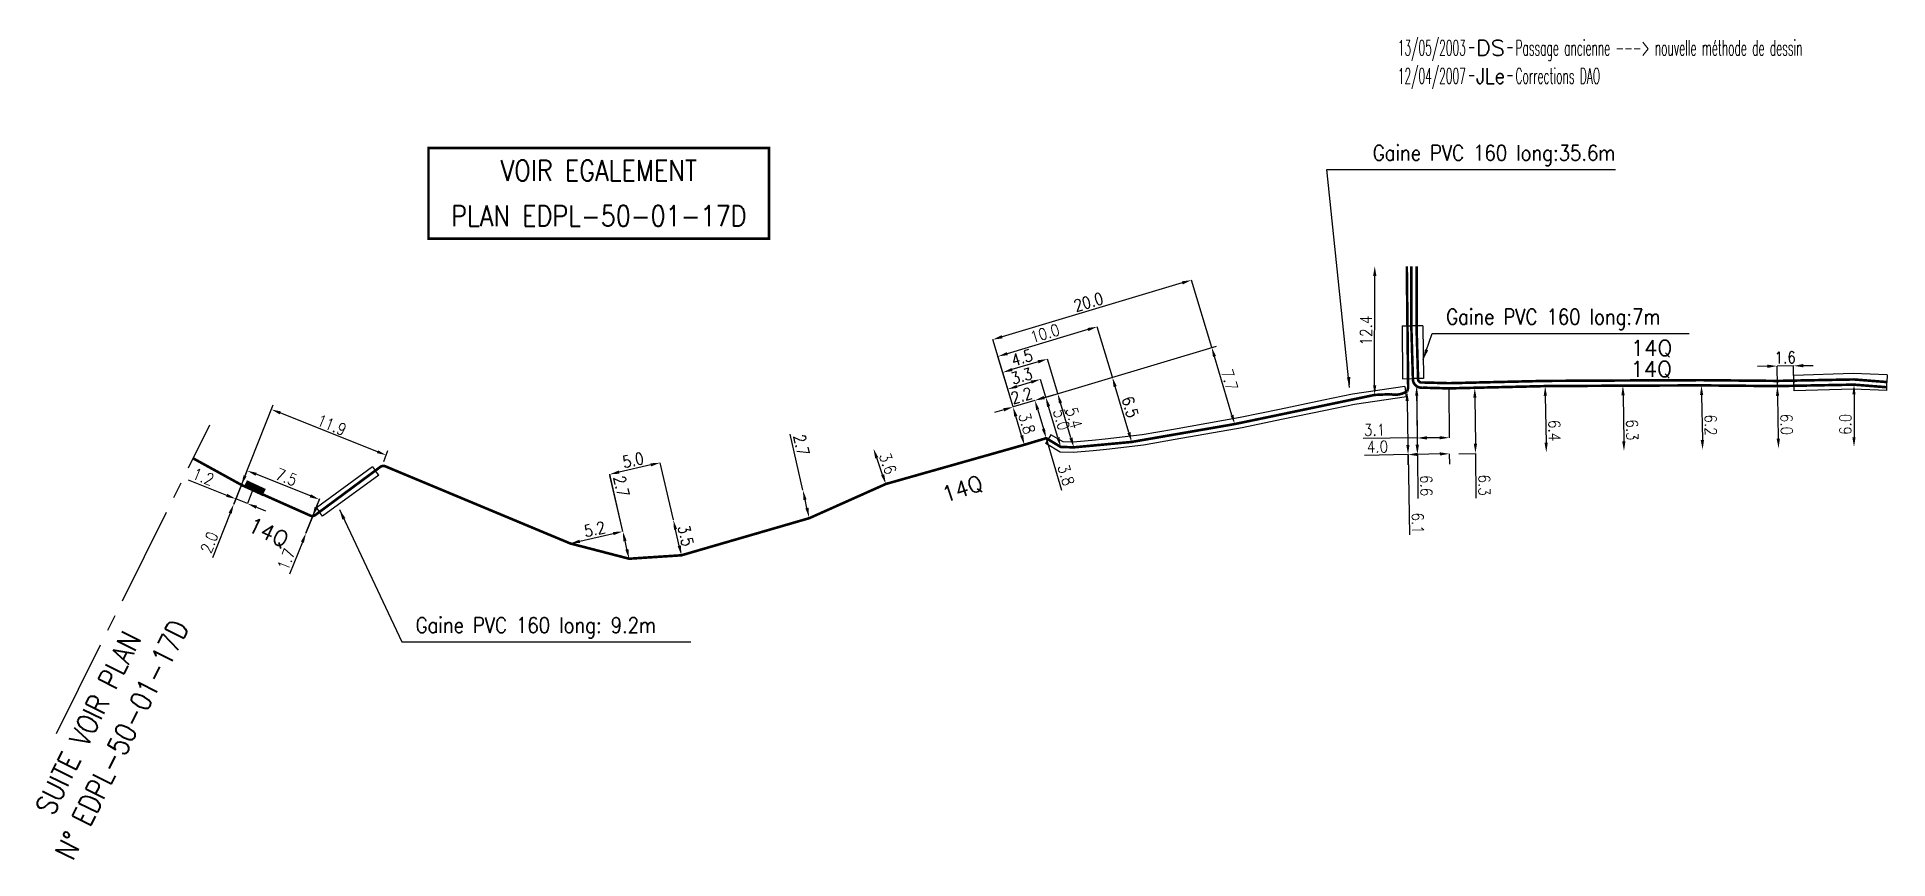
# Model space of a CAD drawing. Header units: millimetres. Extents: x 266987 to 268000, y 124677 to 125000.
# Drawn here: x 267821.7 to 268000.1, y 124909.2 to 124988.4 of the extents above; entities that cross this region are included whole.
import ezdxf
from ezdxf.enums import TextEntityAlignment as Align

# ---------------------------------------------------------------- set-up
doc = ezdxf.new("R2010")
doc.units = ezdxf.units.MM
doc.header["$PDMODE"] = 34
doc.linetypes.add('CENTER2', pattern=[28.575, 19.05, -3.175, 3.175, -3.175])
doc.linetypes.add('S_ST', pattern=[14, 8, -1.5, 0, -1.5, 0, -1.5, 0, -1.5])
doc.layers.get('0').update_dxf_attribs({"linetype": 'CONTINUOUS'})
doc.layers.get('DEFPOINTS').update_dxf_attribs({"linetype": 'CONTINUOUS'})
for name, color, linetype in [('S_100', 5, 'CONTINUOUS'), ('S_300', 7, 'CONTINUOUS'), ('S_400', 7, 'CONTINUOUS'), ('S_900', 7, 'CONTINUOUS')]:
    doc.layers.add(name, color=color, linetype=linetype)
doc.styles.add('M_ROMANS', font='ROMANS.shx', dxfattribs={"width": 0.75})
doc.styles.get("Standard").update_dxf_attribs({"font": 'romans.shx', "width": 0.85})
doc.dimstyles.new('COT_HAUT_1', dxfattribs={"dimscale": 0, "dimtxt": 1, "dimasz": 1.25, "dimexe": 0, "dimexo": 0, "dimgap": 0.35, "dimtad": 1, "dimdec": 1, "dimzin": 0, "dimdsep": 46, "dimtxsty": 'Standard', "dimcen": 0, "dimadec": 0, "dimazin": 0, "dimtfac": 0.8, "dimtdec": 4, "dimtmove": 0, "dimatfit": 3, "dimfxl": 1, "dimtolj": 1, "dimtzin": 0, "dimarcsym": 0})
doc.dimstyles.get("Standard").update_dxf_attribs({"dimtxt": 1.5, "dimasz": 1.2, "dimexe": 0.625, "dimexo": 0.625, "dimgap": 0.25, "dimtad": 1, "dimdec": 1, "dimzin": 0, "dimdsep": 46, "dimtxsty": 'Standard', "dimcen": -0.5, "dimadec": 0, "dimazin": 0, "dimtfac": 1, "dimtdec": 1, "dimtmove": 0, "dimatfit": 3, "dimfxl": 1, "dimtolj": 1, "dimtzin": 0, "dimarcsym": 0})
doc.dimstyles.new('STANDARD$7', dxfattribs={"dimscale": 0, "dimtxt": 1.5, "dimasz": 0.75, "dimexe": 0.25, "dimexo": 0, "dimgap": 0.35, "dimtad": 1, "dimdec": 1, "dimzin": 0, "dimdsep": 46, "dimtxsty": 'Standard', "dimcen": 0, "dimadec": 0, "dimazin": 0, "dimtfac": 0.8, "dimtdec": 4, "dimtmove": 0, "dimatfit": 3, "dimfxl": 1, "dimtolj": 1, "dimtzin": 0, "dimarcsym": 0})

msp = doc.modelspace()

# ---------------------------------------------------------------- texts
at = {"layer": 'S_100', "linetype": 'Continuous'}
for rotation, p in [(359.9865, (267975.32, 124957.68)), (359.9865, (267975.29, 124955.66)), (18.7571, (267909.22, 124943.52)), (334.6726, (267841.84, 124940.85))]:
    msp.add_text('14Q', height=1.5, rotation=rotation, dxfattribs=at).set_placement(p)
at = {"layer": 'S_400', "linetype": 'Continuous', "char_height": 1.5}
for s, insert, attachment_point in [('\\A1;Gaine PVC 160 long:35.6m', (267973.84, 124976.98), 6), ('\\A1;Gaine PVC 160 long:7m', (267957.53, 124961.19), 4), ('\\A1;Gaine PVC 160 long: 9.2m', (267858.17, 124931.48), 4)]:
    msp.add_mtext(s, dxfattribs=dict(at, insert=insert, attachment_point=attachment_point))
at = {"layer": 'S_900', "width": 0.85}
for s, p in [('VOIR EGALEMENT', (267875.82, 124974.53)), ('PLAN EDPL-50-01-17D', (267875.82, 124970.16))]:
    msp.add_text(s, height=2, dxfattribs=at).set_placement(p, align=Align.CENTER)
for s, p in [('SUITE VOIR PLAN', (267827.48, 124921.88)), ('N° EDPL-50-01-17D', (267830.74, 124920.26))]:
    msp.add_text(s, height=2, rotation=63.5622, dxfattribs=at).set_placement(p, align=Align.CENTER)

# ---------------------------------------------------------------- blocks, each defined once
blk = doc.blocks.new('*D55')
at = {"layer": 'DEFPOINTS', "color": 0, "linetype": 'Continuous'}
for p in [(267996.85, 124954.9), (267996.85, 124948.9), (267996.85, 124948.9)]:
    blk.add_point(p, dxfattribs=at)
at = {"layer": 'S_100', "color": 0, "linetype": 'Continuous', "lineweight": -2}
blk.add_line((267996.85, 124953.96), (267996.85, 124949.83), dxfattribs=at)
at = {"layer": 'S_100', "color": 0, "linetype": 'Continuous'}
for points in [[(267996.69, 124953.96), (267997, 124953.96), (267996.85, 124954.9)], [(267996.69, 124949.83), (267997, 124949.83), (267996.85, 124948.9)]]:
    blk.add_solid(points, dxfattribs=at)
at = {"layer": 'S_100', "color": 0, "linetype": 'Continuous', "insert": (267996.02, 124951.07), "char_height": 1.125, "attachment_point": 5, "rotation": 90}
blk.add_mtext('\\A1;6.0', dxfattribs=at)
blk = doc.blocks.new('*D56')
at = {"layer": 'DEFPOINTS', "color": 0, "linetype": 'Continuous'}
for p in [(267989.46, 124954.76), (267989.57, 124948.76), (267989.57, 124948.76)]:
    blk.add_point(p, dxfattribs=at)
at = {"layer": 'S_100', "color": 0, "linetype": 'Continuous', "lineweight": -2}
blk.add_line((267989.48, 124953.83), (267989.55, 124949.7), dxfattribs=at)
at = {"layer": 'S_100', "color": 0, "linetype": 'Continuous'}
for points in [[(267989.63, 124953.83), (267989.32, 124953.82), (267989.46, 124954.76)], [(267989.71, 124949.71), (267989.39, 124949.7), (267989.57, 124948.76)]]:
    blk.add_solid(points, dxfattribs=at)
at = {"layer": 'S_100', "color": 0, "linetype": 'Continuous', "insert": (267990.35, 124951.07), "char_height": 1.125, "attachment_point": 5, "rotation": 271.0265}
blk.add_mtext('\\A1;6.0', dxfattribs=at)
blk = doc.blocks.new('*D57')
at = {"layer": 'DEFPOINTS', "color": 0, "linetype": 'Continuous'}
for p in [(267982.14, 124954.83), (267982.25, 124948.63), (267982.25, 124948.63)]:
    blk.add_point(p, dxfattribs=at)
at = {"layer": 'S_100', "color": 0, "linetype": 'Continuous', "lineweight": -2}
for p, q in [((267982.14, 124954.83), (267982.14, 124954.83)), ((267982.15, 124953.9), (267982.23, 124949.57)), ((267982.25, 124948.63), (267982.25, 124948.63))]:
    blk.add_line(p, q, dxfattribs=at)
at = {"layer": 'S_100', "color": 0, "linetype": 'Continuous'}
for points in [[(267982.31, 124953.9), (267982, 124953.89), (267982.14, 124954.83)], [(267982.39, 124949.57), (267982.07, 124949.57), (267982.25, 124948.63)]]:
    blk.add_solid(points, dxfattribs=at)
at = {"layer": 'S_100', "color": 0, "linetype": 'Continuous', "insert": (267983.03, 124951.01), "char_height": 1.125, "attachment_point": 5, "rotation": 271.0265}
blk.add_mtext('\\A1;6.2', dxfattribs=at)
blk = doc.blocks.new('*D58')
at = {"layer": 'DEFPOINTS', "color": 0, "linetype": 'Continuous'}
for p in [(267974.56, 124954.8), (267974.67, 124948.5), (267974.67, 124948.5)]:
    blk.add_point(p, dxfattribs=at)
at = {"layer": 'S_100', "color": 0, "linetype": 'Continuous', "lineweight": -2}
blk.add_line((267974.58, 124953.86), (267974.66, 124949.44), dxfattribs=at)
at = {"layer": 'S_100', "color": 0, "linetype": 'Continuous'}
for points in [[(267974.74, 124953.86), (267974.42, 124953.86), (267974.56, 124954.8)], [(267974.81, 124949.44), (267974.5, 124949.43), (267974.67, 124948.5)]]:
    blk.add_solid(points, dxfattribs=at)
at = {"layer": 'S_100', "color": 0, "linetype": 'Continuous', "insert": (267975.46, 124950.54), "char_height": 1.125, "attachment_point": 5, "rotation": 271.0265}
blk.add_mtext('\\A1;6.3', dxfattribs=at)
blk = doc.blocks.new('*D59')
at = {"layer": 'DEFPOINTS', "color": 0, "linetype": 'Continuous'}
for p in [(267967.07, 124954.76), (267967.18, 124948.36), (267967.18, 124948.36)]:
    blk.add_point(p, dxfattribs=at)
at = {"layer": 'S_100', "color": 0, "linetype": 'Continuous', "lineweight": -2}
blk.add_line((267967.08, 124953.83), (267967.16, 124949.3), dxfattribs=at)
at = {"layer": 'S_100', "color": 0, "linetype": 'Continuous'}
for points in [[(267967.24, 124953.83), (267966.93, 124953.82), (267967.07, 124954.76)], [(267967.32, 124949.3), (267967.01, 124949.3), (267967.18, 124948.36)]]:
    blk.add_solid(points, dxfattribs=at)
at = {"layer": 'S_100', "color": 0, "linetype": 'Continuous', "insert": (267967.97, 124950.48), "char_height": 1.125, "attachment_point": 5, "rotation": 271.0265}
blk.add_mtext('\\A1;6.4', dxfattribs=at)
blk = doc.blocks.new('*D60')
at = {"layer": 'DEFPOINTS', "color": 0, "linetype": 'Continuous'}
for p in [(267950.64, 124966.31), (267950.64, 124966.31), (267950.63, 124953.91)]:
    blk.add_point(p, dxfattribs=at)
at = {"layer": 'S_100', "color": 0, "linetype": 'Continuous', "lineweight": -2}
blk.add_line((267950.63, 124954.84), (267950.64, 124965.37), dxfattribs=at)
at = {"layer": 'S_100', "color": 0, "linetype": 'Continuous'}
for points in [[(267950.48, 124965.37), (267950.8, 124965.37), (267950.64, 124966.31)], [(267950.48, 124954.84), (267950.79, 124954.84), (267950.63, 124953.91)]]:
    blk.add_solid(points, dxfattribs=at)
at = {"layer": 'S_100', "color": 0, "linetype": 'Continuous', "insert": (267949.81, 124960.11), "char_height": 1.125, "attachment_point": 5, "rotation": 89.9547}
blk.add_mtext('\\A1;12.4', dxfattribs=at)
blk = doc.blocks.new('*D61')
at = {"layer": 'DEFPOINTS', "color": 0, "linetype": 'Continuous'}
for p in [(267958.69, 124954.55), (267958.76, 124948.25), (267960.35, 124948.27)]:
    blk.add_point(p, dxfattribs=at)
at = {"layer": 'S_100', "color": 0, "linetype": 'Continuous', "lineweight": -2}
for p, q in [((267958.69, 124954.55), (267960.28, 124954.57)), ((267960.29, 124953.63), (267960.34, 124949.21)), ((267958.76, 124948.25), (267960.35, 124948.27)), ((267960.35, 124948.27), (267960.4, 124943.97))]:
    blk.add_line(p, q, dxfattribs=at)
at = {"layer": 'S_100', "color": 0, "linetype": 'Continuous'}
for points in [[(267960.45, 124953.64), (267960.14, 124953.63), (267960.28, 124954.57)], [(267960.5, 124949.21), (267960.19, 124949.21), (267960.35, 124948.27)]]:
    blk.add_solid(points, dxfattribs=at)
at = {"layer": 'S_100', "color": 0, "linetype": 'Continuous', "insert": (267961.21, 124945.22), "char_height": 1.125, "attachment_point": 5, "rotation": 270.6241}
blk.add_mtext('\\A1;6.3', dxfattribs=at)
blk = doc.blocks.new('*D62')
at = {"layer": 'DEFPOINTS', "color": 0, "linetype": 'Continuous'}
for p in [(267953.87, 124947.16), (267957.85, 124948.24), (267957.87, 124947.25)]:
    blk.add_point(p, dxfattribs=at)
at = {"layer": 'S_100', "color": 0, "linetype": 'Continuous', "lineweight": -2}
for p, q in [((267953.85, 124948.16), (267949.65, 124948.07)), ((267953.87, 124947.16), (267953.85, 124948.16)), ((267956.91, 124948.22), (267954.79, 124948.18)), ((267957.87, 124947.25), (267957.85, 124948.24))]:
    blk.add_line(p, q, dxfattribs=at)
at = {"layer": 'S_100', "color": 0, "linetype": 'Continuous'}
for points in [[(267954.78, 124948.34), (267954.79, 124948.02), (267953.85, 124948.16)], [(267956.91, 124948.38), (267956.92, 124948.07), (267957.85, 124948.24)]]:
    blk.add_solid(points, dxfattribs=at)
at = {"layer": 'S_100', "color": 0, "linetype": 'Continuous', "insert": (267950.9, 124948.92), "char_height": 1.125, "attachment_point": 5, "rotation": 1.2215}
blk.add_mtext('\\A1;4.0', dxfattribs=at)
blk = doc.blocks.new('*D63')
at = {"layer": 'DEFPOINTS', "color": 0, "linetype": 'Continuous'}
for p in [(267954.68, 124954.51), (267957.78, 124954.54), (267957.83, 124949.79)]:
    blk.add_point(p, dxfattribs=at)
at = {"layer": 'S_100', "color": 0, "linetype": 'Continuous', "lineweight": -2}
for p, q in [((267954.68, 124954.51), (267954.73, 124949.76)), ((267957.78, 124954.54), (267957.83, 124949.79)), ((267954.73, 124949.76), (267949.51, 124949.7)), ((267956.9, 124949.78), (267955.67, 124949.77))]:
    blk.add_line(p, q, dxfattribs=at)
at = {"layer": 'S_100', "color": 0, "linetype": 'Continuous'}
for points in [[(267955.67, 124949.93), (267955.67, 124949.61), (267954.73, 124949.76)], [(267956.89, 124949.94), (267956.9, 124949.63), (267957.83, 124949.79)]]:
    blk.add_solid(points, dxfattribs=at)
at = {"layer": 'S_100', "color": 0, "linetype": 'Continuous', "insert": (267950.62, 124950.54), "char_height": 1.125, "attachment_point": 5, "rotation": 0.6241}
blk.add_mtext('\\A1;3.1', dxfattribs=at)
blk = doc.blocks.new('*D64')
at = {"layer": 'DEFPOINTS', "color": 0, "linetype": 'Continuous'}
for p in [(267954.68, 124954.77), (267954.75, 124948.17), (267954.75, 124948.17)]:
    blk.add_point(p, dxfattribs=at)
at = {"layer": 'S_100', "color": 0, "linetype": 'Continuous', "lineweight": -2}
for p, q in [((267954.68, 124954.77), (267954.68, 124954.77)), ((267954.69, 124953.84), (267954.74, 124949.11)), ((267954.75, 124948.17), (267954.75, 124948.17)), ((267954.75, 124948.17), (267954.8, 124943.92))]:
    blk.add_line(p, q, dxfattribs=at)
at = {"layer": 'S_100', "color": 0, "linetype": 'Continuous'}
for points in [[(267954.84, 124953.84), (267954.53, 124953.83), (267954.68, 124954.77)], [(267954.9, 124949.11), (267954.58, 124949.11), (267954.75, 124948.17)]]:
    blk.add_solid(points, dxfattribs=at)
at = {"layer": 'S_100', "color": 0, "linetype": 'Continuous', "insert": (267955.61, 124945.17), "char_height": 1.125, "attachment_point": 5, "rotation": 270.6256}
blk.add_mtext('\\A1;6.6', dxfattribs=at)
blk = doc.blocks.new('*D65')
at = {"layer": 'DEFPOINTS', "color": 0, "linetype": 'Continuous'}
for p in [(267953.75, 124954.26), (267953.85, 124948.16), (267953.85, 124948.16)]:
    blk.add_point(p, dxfattribs=at)
at = {"layer": 'S_100', "color": 0, "linetype": 'Continuous', "lineweight": -2}
for p, q in [((267953.75, 124954.26), (267953.75, 124954.26)), ((267953.76, 124953.32), (267953.83, 124949.1)), ((267953.85, 124948.16), (267953.85, 124948.16)), ((267953.85, 124948.16), (267953.98, 124940.44))]:
    blk.add_line(p, q, dxfattribs=at)
at = {"layer": 'S_100', "color": 0, "linetype": 'Continuous'}
for points in [[(267953.92, 124953.32), (267953.61, 124953.32), (267953.75, 124954.26)], [(267953.99, 124949.1), (267953.68, 124949.09), (267953.85, 124948.16)]]:
    blk.add_solid(points, dxfattribs=at)
at = {"layer": 'S_100', "color": 0, "linetype": 'Continuous', "insert": (267954.79, 124941.56), "char_height": 1.125, "attachment_point": 5, "rotation": 270.9607}
blk.add_mtext('\\A1;6.1', dxfattribs=at)
blk = doc.blocks.new('*D66')
at = {"layer": 'DEFPOINTS', "color": 0, "linetype": 'Continuous'}
for p in [(267841.36, 124945.24), (267840.62, 124943.38), (267840.62, 124943.38)]:
    blk.add_point(p, dxfattribs=at)
at = {"layer": 'S_100', "color": 0, "linetype": 'Continuous', "lineweight": -2}
for p, q in [((267841.71, 124946.11), (267842.06, 124946.98)), ((267841.36, 124945.24), (267840.62, 124943.38)), ((267840.28, 124942.51), (267838.57, 124938.22))]:
    blk.add_line(p, q, dxfattribs=at)
at = {"layer": 'S_100', "color": 0, "linetype": 'Continuous'}
for points in [[(267841.57, 124946.17), (267841.86, 124946.05), (267841.36, 124945.24)], [(267840.13, 124942.57), (267840.42, 124942.45), (267840.62, 124943.38)]]:
    blk.add_solid(points, dxfattribs=at)
at = {"layer": 'S_100', "color": 0, "linetype": 'Continuous', "insert": (267838.27, 124939.7), "char_height": 1.125, "attachment_point": 5, "rotation": 68.2617}
blk.add_mtext('\\A1;2.0', dxfattribs=at)
blk = doc.blocks.new('*D67')
at = {"layer": 'DEFPOINTS', "color": 0, "linetype": 'Continuous'}
for p in [(267841.91, 124946.61), (267840.62, 124943.38), (267847.59, 124940.6)]:
    blk.add_point(p, dxfattribs=at)
at = {"layer": 'S_100', "color": 0, "linetype": 'Continuous', "lineweight": -2}
for p, q in [((267840.62, 124943.38), (267841.91, 124946.61)), ((267848.01, 124944.18), (267842.78, 124946.27)), ((267847.59, 124940.6), (267848.88, 124943.84))]:
    blk.add_line(p, q, dxfattribs=at)
at = {"layer": 'S_100', "color": 0, "linetype": 'Continuous'}
for points in [[(267842.84, 124946.41), (267842.73, 124946.12), (267841.91, 124946.61)], [(267848.07, 124944.33), (267847.95, 124944.04), (267848.88, 124943.84)]]:
    blk.add_solid(points, dxfattribs=at)
at = {"layer": 'S_100', "color": 0, "linetype": 'Continuous', "insert": (267845.7, 124945.99), "char_height": 1.125, "attachment_point": 5, "rotation": 338.2617}
blk.add_mtext('\\A1;7.5', dxfattribs=at)
blk = doc.blocks.new('*D68')
at = {"layer": 'DEFPOINTS', "color": 0, "linetype": 'Continuous'}
for p in [(267848.22, 124942.18), (267847.59, 124940.6), (267847.59, 124940.6)]:
    blk.add_point(p, dxfattribs=at)
at = {"layer": 'S_100', "color": 0, "linetype": 'Continuous', "lineweight": -2}
for p, q in [((267848.57, 124943.05), (267848.91, 124943.92)), ((267848.22, 124942.18), (267847.59, 124940.6)), ((267847.24, 124939.73), (267846.01, 124936.64))]:
    blk.add_line(p, q, dxfattribs=at)
at = {"layer": 'S_100', "color": 0, "linetype": 'Continuous'}
for points in [[(267848.42, 124943.11), (267848.71, 124942.99), (267848.22, 124942.18)], [(267847.1, 124939.79), (267847.39, 124939.67), (267847.59, 124940.6)]]:
    blk.add_solid(points, dxfattribs=at)
at = {"layer": 'S_100', "color": 0, "linetype": 'Continuous', "insert": (267845.69, 124938.06), "char_height": 1.125, "attachment_point": 5, "rotation": 68.2617}
blk.add_mtext('\\A1;1.7', dxfattribs=at)
blk = doc.blocks.new('*D69')
at = {"layer": 'DEFPOINTS', "color": 0, "linetype": 'Continuous'}
for p in [(267873.07, 124939.6), (267878.14, 124940.76), (267878.14, 124940.76)]:
    blk.add_point(p, dxfattribs=at)
at = {"layer": 'S_100', "color": 0, "linetype": 'Continuous', "lineweight": -2}
blk.add_line((267873.98, 124939.81), (267877.22, 124940.55), dxfattribs=at)
at = {"layer": 'S_100', "color": 0, "linetype": 'Continuous'}
for points in [[(267873.95, 124939.96), (267874.02, 124939.65), (267873.07, 124939.6)], [(267877.19, 124940.7), (267877.26, 124940.4), (267878.14, 124940.76)]]:
    blk.add_solid(points, dxfattribs=at)
at = {"layer": 'S_100', "color": 0, "linetype": 'Continuous', "insert": (267875.42, 124940.98), "char_height": 1.125, "attachment_point": 5, "rotation": 12.8987}
blk.add_mtext('\\A1;5.2', dxfattribs=at)
blk = doc.blocks.new('*D70')
at = {"layer": 'DEFPOINTS', "color": 0, "linetype": 'Continuous'}
for p in [(267878.14, 124940.76), (267878.14, 124940.76), (267878.74, 124938.13)]:
    blk.add_point(p, dxfattribs=at)
at = {"layer": 'S_100', "color": 0, "linetype": 'Continuous', "lineweight": -2}
for p, q in [((267878.14, 124940.76), (267876.9, 124946.15)), ((267878.53, 124939.04), (267878.35, 124939.84))]:
    blk.add_line(p, q, dxfattribs=at)
at = {"layer": 'S_100', "color": 0, "linetype": 'Continuous'}
for points in [[(267878.5, 124939.88), (267878.19, 124939.81), (267878.14, 124940.76)], [(267878.68, 124939.07), (267878.38, 124939), (267878.74, 124938.13)]]:
    blk.add_solid(points, dxfattribs=at)
at = {"layer": 'S_100', "color": 0, "linetype": 'Continuous', "insert": (267877.99, 124945.1), "char_height": 1.125, "attachment_point": 5, "rotation": 282.8987}
blk.add_mtext('\\A1;2.7', dxfattribs=at)
blk = doc.blocks.new('*D71')
at = {"layer": 'DEFPOINTS', "color": 0, "linetype": 'Continuous'}
for p in [(267876.88, 124946.26), (267883.01, 124941.87), (267878.14, 124940.76)]:
    blk.add_point(p, dxfattribs=at)
at = {"layer": 'S_100', "color": 0, "linetype": 'Continuous', "lineweight": -2}
for p, q in [((267880.84, 124947.17), (267877.79, 124946.47)), ((267883.01, 124941.87), (267881.75, 124947.38)), ((267878.14, 124940.76), (267876.88, 124946.26))]:
    blk.add_line(p, q, dxfattribs=at)
at = {"layer": 'S_100', "color": 0, "linetype": 'Continuous'}
for points in [[(267877.75, 124946.63), (267877.82, 124946.32), (267876.88, 124946.26)], [(267880.8, 124947.32), (267880.87, 124947.02), (267881.75, 124947.38)]]:
    blk.add_solid(points, dxfattribs=at)
at = {"layer": 'S_100', "color": 0, "linetype": 'Continuous', "insert": (267879.13, 124947.63), "char_height": 1.125, "attachment_point": 5, "rotation": 12.8987}
blk.add_mtext('\\A1;5.0', dxfattribs=at)
blk = doc.blocks.new('*D72')
at = {"layer": 'DEFPOINTS', "color": 0, "linetype": 'Continuous'}
for p in [(267883.01, 124941.87), (267883.01, 124941.87), (267883.79, 124938.46)]:
    blk.add_point(p, dxfattribs=at)
at = {"layer": 'S_100', "color": 0, "linetype": 'Continuous', "lineweight": -2}
blk.add_line((267883.58, 124939.38), (267883.22, 124940.96), dxfattribs=at)
at = {"layer": 'S_100', "color": 0, "linetype": 'Continuous'}
for points in [[(267883.37, 124940.99), (267883.07, 124940.92), (267883.01, 124941.87)], [(267883.74, 124939.41), (267883.43, 124939.34), (267883.79, 124938.46)]]:
    blk.add_solid(points, dxfattribs=at)
at = {"layer": 'S_100', "color": 0, "linetype": 'Continuous', "insert": (267884.21, 124940.35), "char_height": 1.125, "attachment_point": 5, "rotation": 282.8987}
blk.add_mtext('\\A1;3.5', dxfattribs=at)
blk = doc.blocks.new('*D73')
at = {"layer": 'DEFPOINTS', "color": 0, "linetype": 'Continuous'}
for p in [(267895.5, 124944.73), (267895.5, 124944.73), (267896.1, 124942.1)]:
    blk.add_point(p, dxfattribs=at)
at = {"layer": 'S_100', "color": 0, "linetype": 'Continuous', "lineweight": -2}
for p, q in [((267895.5, 124944.73), (267894.26, 124950.12)), ((267895.89, 124943.01), (267895.71, 124943.82))]:
    blk.add_line(p, q, dxfattribs=at)
at = {"layer": 'S_100', "color": 0, "linetype": 'Continuous'}
for points in [[(267895.86, 124943.85), (267895.56, 124943.78), (267895.5, 124944.73)], [(267896.04, 124943.05), (267895.74, 124942.98), (267896.1, 124942.1)]]:
    blk.add_solid(points, dxfattribs=at)
at = {"layer": 'S_100', "color": 0, "linetype": 'Continuous', "insert": (267895.35, 124949.08), "char_height": 1.125, "attachment_point": 5, "rotation": 282.8987}
blk.add_mtext('\\A1;2.7', dxfattribs=at)
blk = doc.blocks.new('*D74')
at = {"layer": 'DEFPOINTS', "color": 0, "linetype": 'Continuous'}
for p in [(267902.31, 124948.73), (267902.31, 124948.73), (267903.5, 124945.33)]:
    blk.add_point(p, dxfattribs=at)
at = {"layer": 'S_100', "color": 0, "linetype": 'Continuous', "lineweight": -2}
blk.add_line((267903.19, 124946.22), (267902.62, 124947.85), dxfattribs=at)
at = {"layer": 'S_100', "color": 0, "linetype": 'Continuous'}
for points in [[(267902.77, 124947.9), (267902.47, 124947.79), (267902.31, 124948.73)], [(267903.34, 124946.27), (267903.04, 124946.17), (267903.5, 124945.33)]]:
    blk.add_solid(points, dxfattribs=at)
at = {"layer": 'S_100', "color": 0, "linetype": 'Continuous', "insert": (267903.69, 124947.3), "char_height": 1.125, "attachment_point": 5, "rotation": 289.3007}
blk.add_mtext('\\A1;3.6', dxfattribs=at)
blk = doc.blocks.new('*D75')
at = {"layer": 'DEFPOINTS', "color": 0, "linetype": 'Continuous'}
for p in [(267915.76, 124952.75), (267915.76, 124952.75), (267916.86, 124949.11)]:
    blk.add_point(p, dxfattribs=at)
at = {"layer": 'S_100', "color": 0, "linetype": 'Continuous', "lineweight": -2}
blk.add_line((267916.59, 124950.01), (267916.03, 124951.85), dxfattribs=at)
at = {"layer": 'S_100', "color": 0, "linetype": 'Continuous'}
for points in [[(267916.18, 124951.9), (267915.88, 124951.81), (267915.76, 124952.75)], [(267916.74, 124950.05), (267916.44, 124949.96), (267916.86, 124949.11)]]:
    blk.add_solid(points, dxfattribs=at)
at = {"layer": 'S_100', "color": 0, "linetype": 'Continuous', "insert": (267917.1, 124951.17), "char_height": 1.125, "attachment_point": 5, "rotation": 286.7486}
blk.add_mtext('\\A1;3.8', dxfattribs=at)
blk = doc.blocks.new('*D76')
at = {"layer": 'DEFPOINTS', "color": 0, "linetype": 'Continuous'}
for p in [(267915.76, 124952.75), (267915.76, 124952.75), (267917.87, 124953.38)]:
    blk.add_point(p, dxfattribs=at)
at = {"layer": 'S_100', "color": 0, "linetype": 'Continuous', "lineweight": -2}
for p, q in [((267918.77, 124953.65), (267919.67, 124953.92)), ((267914.86, 124952.48), (267913.97, 124952.21)), ((267917.87, 124953.38), (267915.76, 124952.75)), ((267915.76, 124952.75), (267915.76, 124952.75)), ((267917.87, 124953.38), (267917.87, 124953.38))]:
    blk.add_line(p, q, dxfattribs=at)
at = {"layer": 'S_100', "color": 0, "linetype": 'Continuous'}
for points in [[(267918.72, 124953.8), (267918.81, 124953.5), (267917.87, 124953.38)], [(267914.82, 124952.63), (267914.91, 124952.33), (267915.76, 124952.75)]]:
    blk.add_solid(points, dxfattribs=at)
at = {"layer": 'S_100', "color": 0, "linetype": 'Continuous', "insert": (267916.58, 124953.85), "char_height": 1.125, "attachment_point": 5, "rotation": 16.6411}
blk.add_mtext('\\A1;2.2', dxfattribs=at)
blk = doc.blocks.new('*D77')
at = {"layer": 'DEFPOINTS', "color": 0, "linetype": 'Continuous'}
for p in [(267915.25, 124954.46), (267918.92, 124953.69), (267915.76, 124952.75)]:
    blk.add_point(p, dxfattribs=at)
at = {"layer": 'S_100', "color": 0, "linetype": 'Continuous', "lineweight": -2}
for p, q in [((267915.76, 124952.75), (267915.25, 124954.46)), ((267917.51, 124955.14), (267916.15, 124954.73)), ((267918.92, 124953.69), (267918.41, 124955.41))]:
    blk.add_line(p, q, dxfattribs=at)
at = {"layer": 'S_100', "color": 0, "linetype": 'Continuous'}
for points in [[(267916.1, 124954.88), (267916.19, 124954.58), (267915.25, 124954.46)], [(267917.47, 124955.29), (267917.56, 124954.99), (267918.41, 124955.41)]]:
    blk.add_solid(points, dxfattribs=at)
at = {"layer": 'S_100', "color": 0, "linetype": 'Continuous', "insert": (267916.59, 124955.73), "char_height": 1.125, "attachment_point": 5, "rotation": 16.6411}
blk.add_mtext('\\A1;3.3', dxfattribs=at)
blk = doc.blocks.new('*D78')
at = {"layer": 'DEFPOINTS', "color": 0, "linetype": 'Continuous'}
for p in [(267914.77, 124956.08), (267920.07, 124954.04), (267915.76, 124952.75)]:
    blk.add_point(p, dxfattribs=at)
at = {"layer": 'S_100', "color": 0, "linetype": 'Continuous', "lineweight": -2}
for p, q in [((267920.07, 124954.04), (267919.08, 124957.37)), ((267915.76, 124952.75), (267914.77, 124956.08)), ((267918.18, 124957.1), (267915.66, 124956.35))]:
    blk.add_line(p, q, dxfattribs=at)
at = {"layer": 'S_100', "color": 0, "linetype": 'Continuous'}
for points in [[(267918.13, 124957.25), (267918.22, 124956.95), (267919.08, 124957.37)], [(267915.62, 124956.5), (267915.71, 124956.2), (267914.77, 124956.08)]]:
    blk.add_solid(points, dxfattribs=at)
at = {"layer": 'S_100', "color": 0, "linetype": 'Continuous', "insert": (267916.62, 124957.5), "char_height": 1.125, "attachment_point": 5, "rotation": 16.6411}
blk.add_mtext('\\A1;4.5', dxfattribs=at)
blk = doc.blocks.new('*D79')
at = {"layer": 'DEFPOINTS', "color": 0, "linetype": 'Continuous'}
for p in [(267914.31, 124957.62), (267925.34, 124955.61), (267915.76, 124952.75)]:
    blk.add_point(p, dxfattribs=at)
at = {"layer": 'S_100', "color": 0, "linetype": 'Continuous', "lineweight": -2}
for p, q in [((267922.99, 124960.21), (267915.21, 124957.88)), ((267925.34, 124955.61), (267923.89, 124960.48)), ((267915.76, 124952.75), (267914.31, 124957.62))]:
    blk.add_line(p, q, dxfattribs=at)
at = {"layer": 'S_100', "color": 0, "linetype": 'Continuous'}
for points in [[(267922.95, 124960.36), (267923.03, 124960.06), (267923.89, 124960.48)], [(267915.16, 124958.03), (267915.25, 124957.74), (267914.31, 124957.62)]]:
    blk.add_solid(points, dxfattribs=at)
at = {"layer": 'S_100', "color": 0, "linetype": 'Continuous', "insert": (267918.83, 124959.83), "char_height": 1.125, "attachment_point": 5, "rotation": 16.6413}
blk.add_mtext('\\A1;10.0', dxfattribs=at)
blk = doc.blocks.new('*D80')
at = {"layer": 'DEFPOINTS', "color": 0, "linetype": 'Continuous'}
for p in [(267913.82, 124959.24), (267934.92, 124958.48), (267915.76, 124952.75)]:
    blk.add_point(p, dxfattribs=at)
at = {"layer": 'S_100', "color": 0, "linetype": 'Continuous', "lineweight": -2}
for p, q in [((267932.08, 124964.7), (267914.72, 124959.51)), ((267934.92, 124958.48), (267932.98, 124964.97)), ((267915.76, 124952.75), (267913.82, 124959.24))]:
    blk.add_line(p, q, dxfattribs=at)
at = {"layer": 'S_100', "color": 0, "linetype": 'Continuous'}
for points in [[(267932.04, 124964.85), (267932.13, 124964.55), (267932.98, 124964.97)], [(267914.67, 124959.66), (267914.76, 124959.36), (267913.82, 124959.24)]]:
    blk.add_solid(points, dxfattribs=at)
at = {"layer": 'S_100', "color": 0, "linetype": 'Continuous', "insert": (267923.04, 124962.86), "char_height": 1.125, "attachment_point": 5, "rotation": 16.6411}
blk.add_mtext('\\A1;20.0', dxfattribs=at)
blk = doc.blocks.new('*D81')
at = {"layer": 'DEFPOINTS', "color": 0, "linetype": 'Continuous'}
for p in [(267917.87, 124953.38), (267917.87, 124953.38), (267918.96, 124949.74)]:
    blk.add_point(p, dxfattribs=at)
at = {"layer": 'S_100', "color": 0, "linetype": 'Continuous', "lineweight": -2}
for p, q in [((267917.87, 124953.38), (267917.87, 124953.38)), ((267918.14, 124952.48), (267918.69, 124950.64)), ((267918.96, 124949.74), (267918.96, 124949.74)), ((267918.96, 124949.74), (267920.45, 124944.74))]:
    blk.add_line(p, q, dxfattribs=at)
at = {"layer": 'S_100', "color": 0, "linetype": 'Continuous'}
for points in [[(267918.29, 124952.53), (267917.99, 124952.44), (267917.87, 124953.38)], [(267918.84, 124950.68), (267918.54, 124950.59), (267918.96, 124949.74)]]:
    blk.add_solid(points, dxfattribs=at)
at = {"layer": 'S_100', "color": 0, "linetype": 'Continuous', "insert": (267920.88, 124946.19), "char_height": 1.125, "attachment_point": 5, "rotation": 286.6411}
blk.add_mtext('\\A1;3.8', dxfattribs=at)
blk = doc.blocks.new('*D82')
at = {"layer": 'DEFPOINTS', "color": 0, "linetype": 'Continuous'}
for p in [(267918.92, 124953.69), (267918.92, 124953.69), (267920.36, 124948.9)]:
    blk.add_point(p, dxfattribs=at)
at = {"layer": 'S_100', "color": 0, "linetype": 'Continuous', "lineweight": -2}
for p, q in [((267918.92, 124953.69), (267918.92, 124953.69)), ((267920.09, 124949.8), (267919.19, 124952.8)), ((267920.36, 124948.9), (267920.36, 124948.9))]:
    blk.add_line(p, q, dxfattribs=at)
at = {"layer": 'S_100', "color": 0, "linetype": 'Continuous'}
for points in [[(267919.34, 124952.84), (267919.04, 124952.75), (267918.92, 124953.69)], [(267920.24, 124949.85), (267919.94, 124949.76), (267920.36, 124948.9)]]:
    blk.add_solid(points, dxfattribs=at)
at = {"layer": 'S_100', "color": 0, "linetype": 'Continuous', "insert": (267920.43, 124951.54), "char_height": 1.125, "attachment_point": 5, "rotation": 286.6411}
blk.add_mtext('\\A1;5.0', dxfattribs=at)
blk = doc.blocks.new('*D83')
at = {"layer": 'DEFPOINTS', "color": 0, "linetype": 'Continuous'}
for p in [(267920.07, 124954.04), (267920.07, 124954.04), (267921.62, 124948.86)]:
    blk.add_point(p, dxfattribs=at)
at = {"layer": 'S_100', "color": 0, "linetype": 'Continuous', "lineweight": -2}
for p, q in [((267920.07, 124954.04), (267920.07, 124954.04)), ((267921.35, 124949.76), (267920.34, 124953.14)), ((267921.62, 124948.86), (267921.62, 124948.86))]:
    blk.add_line(p, q, dxfattribs=at)
at = {"layer": 'S_100', "color": 0, "linetype": 'Continuous'}
for points in [[(267920.49, 124953.18), (267920.19, 124953.09), (267920.07, 124954.04)], [(267921.5, 124949.81), (267921.2, 124949.72), (267921.62, 124948.86)]]:
    blk.add_solid(points, dxfattribs=at)
at = {"layer": 'S_100', "color": 0, "linetype": 'Continuous', "insert": (267921.64, 124951.69), "char_height": 1.125, "attachment_point": 5, "rotation": 286.6411}
blk.add_mtext('\\A1;5.4', dxfattribs=at)
blk = doc.blocks.new('*D84')
at = {"layer": 'DEFPOINTS', "color": 0, "linetype": 'Continuous'}
for p in [(267925.34, 124955.61), (267925.34, 124955.61), (267927.2, 124949.38)]:
    blk.add_point(p, dxfattribs=at)
at = {"layer": 'S_100', "color": 0, "linetype": 'Continuous', "lineweight": -2}
for p, q in [((267925.34, 124955.61), (267925.34, 124955.61)), ((267926.94, 124950.28), (267925.61, 124954.71)), ((267927.2, 124949.38), (267927.2, 124949.38))]:
    blk.add_line(p, q, dxfattribs=at)
at = {"layer": 'S_100', "color": 0, "linetype": 'Continuous'}
for points in [[(267925.76, 124954.76), (267925.46, 124954.67), (267925.34, 124955.61)], [(267927.09, 124950.33), (267926.79, 124950.24), (267927.2, 124949.38)]]:
    blk.add_solid(points, dxfattribs=at)
at = {"layer": 'S_100', "color": 0, "linetype": 'Continuous', "insert": (267927.06, 124952.74), "char_height": 1.125, "attachment_point": 5, "rotation": 286.6413}
blk.add_mtext('\\A1;6.5', dxfattribs=at)
blk = doc.blocks.new('GIS_MODF')
at = {"color": 0, "linetype": 'Continuous', "flags": 128}
for points in [[(-2.18, -0.01), (-1.68, -0.01)], [(1.52, -0.01), (2.02, -0.01)]]:
    blk.add_lwpolyline(points, dxfattribs=at)
at = {"color": 0, "linetype": 'Continuous', "width": 0.5}
blk.add_attdef('DATE', text='', height=1.5, dxfattribs=at).set_placement((-2.5, -0.8), align=Align.RIGHT)
at = {"color": 0, "linetype": 'Continuous', "width": 1.771291}
blk.add_attdef('USER', text='', height=1.5, dxfattribs=at).set_placement((-1.51, -0.8), (1.28, -0.8), align=Align.FIT)
at = {"color": 0, "linetype": 'Continuous', "width": 0.5}
blk.add_attdef('DESC', (2.29, -0.8), '', height=1.5, dxfattribs=at)
blk = doc.blocks.new('*D85')
at = {"layer": 'DEFPOINTS', "color": 0, "linetype": 'Continuous'}
for p in [(267989.43, 124956.69), (267989.46, 124954.76), (267991.06, 124954.79)]:
    blk.add_point(p, dxfattribs=at)
at = {"layer": 'S_100', "color": 0, "linetype": 'Continuous', "lineweight": -2}
for p, q in [((267988.49, 124956.67), (267987.55, 124956.65)), ((267991.03, 124956.71), (267989.43, 124956.69)), ((267989.46, 124954.76), (267989.43, 124956.69)), ((267991.06, 124954.79), (267991.03, 124956.71)), ((267991.96, 124956.73), (267992.9, 124956.75))]:
    blk.add_line(p, q, dxfattribs=at)
at = {"layer": 'S_100', "color": 0, "linetype": 'Continuous'}
for points in [[(267988.49, 124956.83), (267988.49, 124956.51), (267989.43, 124956.69)], [(267991.96, 124956.89), (267991.97, 124956.57), (267991.03, 124956.71)]]:
    blk.add_solid(points, dxfattribs=at)
at = {"layer": 'S_100', "color": 0, "linetype": 'Continuous', "insert": (267990.21, 124957.52), "char_height": 1.125, "attachment_point": 5, "rotation": 1.0038}
blk.add_mtext('\\A1;1.6', dxfattribs=at)
blk = doc.blocks.new('*D86')
at = {"layer": 'DEFPOINTS', "color": 0, "linetype": 'Continuous'}
for p in [(267841.36, 124945.24), (267842.48, 124944.79), (267840.83, 124943.89)]:
    blk.add_point(p, dxfattribs=at)
at = {"layer": 'S_100', "color": 0, "linetype": 'Continuous', "lineweight": -2}
for p, q in [((267839.95, 124944.23), (267836.26, 124945.71)), ((267841.36, 124945.24), (267840.83, 124943.89)), ((267842.48, 124944.79), (267841.94, 124943.44)), ((267841.94, 124943.44), (267840.83, 124943.89)), ((267842.81, 124943.1), (267843.68, 124942.75))]:
    blk.add_line(p, q, dxfattribs=at)
at = {"layer": 'S_100', "color": 0, "linetype": 'Continuous'}
for points in [[(267840.01, 124944.38), (267839.9, 124944.09), (267840.83, 124943.89)], [(267842.87, 124943.24), (267842.75, 124942.95), (267841.94, 124943.44)]]:
    blk.add_solid(points, dxfattribs=at)
at = {"layer": 'S_100', "color": 0, "linetype": 'Continuous', "insert": (267837.68, 124946.03), "char_height": 1.125, "attachment_point": 5, "rotation": 338.2617}
blk.add_mtext('\\A1;1.2', dxfattribs=at)
blk = doc.blocks.new('S_300_01')
at = {"color": 0, "linetype": 'Continuous'}
blk.add_solid([(-1, 0.75), (-1, 0), (1, 0.75), (1, 0)], dxfattribs=at)
at = {"color": 0, "linetype": 'Continuous', "style": 'M_ROMANS', "width": 0.75, "flags": 3}
for tag, p in [('DEF_LEG', (-0.05, -4.63)), ('DEF_COUP', (-0.05, -7.13)), ('DEF_TYPE', (-0.05, -9.63))]:
    blk.add_attdef(tag, text='', height=1.2, dxfattribs=at).set_placement(p, align=Align.MIDDLE)
blk = doc.blocks.new('*D108')
at = {"layer": 'DEFPOINTS', "color": 0, "linetype": 'Continuous'}
for p in [(267934.92, 124958.48), (267917.87, 124953.38), (267937.13, 124951.1)]:
    blk.add_point(p, dxfattribs=at)
at = {"layer": 'S_100', "color": 0, "linetype": 'Continuous', "lineweight": -2}
for p, q in [((267918.32, 124953.51), (267935.37, 124958.61)), ((267936.87, 124951.96), (267935.18, 124957.61))]:
    blk.add_line(p, q, dxfattribs=at)
at = {"layer": 'S_100', "color": 0, "linetype": 'Continuous'}
for points in [[(267935.33, 124957.66), (267935.04, 124957.57), (267934.92, 124958.48)], [(267937.02, 124952), (267936.73, 124951.92), (267937.13, 124951.1)]]:
    blk.add_solid(points, dxfattribs=at)
at = {"layer": 'S_100', "color": 0, "linetype": 'Continuous', "insert": (267936.64, 124955.36), "char_height": 1.125, "attachment_point": 5, "rotation": 286.6411}
blk.add_mtext('\\A1;7.7', dxfattribs=at)
blk = doc.blocks.new('*D110')
at = {"layer": 'DEFPOINTS', "color": 0, "linetype": 'Continuous'}
for p in [(267844.26, 124952.51), (267854.91, 124947.08), (267841.36, 124945.24)]:
    blk.add_point(p, dxfattribs=at)
at = {"layer": 'S_100', "color": 0, "linetype": 'Continuous', "lineweight": -2}
for p, q in [((267841.54, 124945.67), (267844.44, 124952.95)), ((267854.48, 124948.44), (267845.1, 124952.18)), ((267855.08, 124947.51), (267855.49, 124948.54))]:
    blk.add_line(p, q, dxfattribs=at)
at = {"layer": 'S_100', "color": 0, "linetype": 'Continuous'}
for points in [[(267845.16, 124952.32), (267845.05, 124952.04), (267844.26, 124952.51)], [(267854.54, 124948.58), (267854.43, 124948.3), (267855.32, 124948.11)]]:
    blk.add_solid(points, dxfattribs=at)
at = {"layer": 'S_100', "color": 0, "linetype": 'Continuous', "insert": (267850.07, 124951.01), "char_height": 1.125, "attachment_point": 5, "rotation": 338.2617}
blk.add_mtext('\\A1;11.9', dxfattribs=at)

# ---------------------------------------------------------------- dimensions: what is measured, and where the dimension line sits
at = {"layer": 'S_100', "linetype": 'Continuous'}
for p1, p2, picture, middle in [((267950.63, 124953.91), (267950.64, 124966.31), '*D60', (267949.81, 124960.11)), ((267927.2, 124949.38), (267925.34, 124955.61), '*D84', (267927.06, 124952.74)), ((267920.36, 124948.9), (267918.92, 124953.69), '*D82', (267920.43, 124951.54)), ((267921.62, 124948.86), (267920.07, 124954.04), '*D83', (267921.64, 124951.69)), ((267916.86, 124949.11), (267915.76, 124952.75), '*D75', (267917.1, 124951.17)), ((267903.5, 124945.33), (267902.31, 124948.73), '*D74', (267903.69, 124947.3)), ((267848.22, 124942.18), (267847.59, 124940.6), '*D68', (267845.69, 124938.06)), ((267873.07, 124939.6), (267878.14, 124940.76), '*D69', (267875.42, 124940.98)), ((267883.79, 124938.46), (267883.01, 124941.87), '*D72', (267884.21, 124940.35))]:
    dim = msp.add_aligned_dim(p1=p1, p2=p2, distance=0, dimstyle='COT_HAUT_1', override={"dimscale": 0.75, "dimtxt": 1.5, "dimlfac": 1}, dxfattribs=at)
    dim.commit()
    dim.dimension.update_dxf_attribs({"geometry": picture, "text_midpoint": middle})
for base, p1, p2, angle, dimstyle, override, picture, middle, dimtype in [((267913.82, 124959.24), (267934.92, 124958.48), (267915.76, 124952.75), 196.6411, 'COT_HAUT_1', {"dimscale": 0.75, "dimtxt": 1.5, "dimlfac": 1}, '*D80', (267923.27, 124962.07), 161), ((267914.31, 124957.62), (267925.34, 124955.61), (267915.76, 124952.75), 196.6413, 'COT_HAUT_1', {"dimscale": 0.75, "dimtxt": 1.5, "dimlfac": 1}, '*D79', (267919.06, 124959.04), 161), ((267914.77, 124956.08), (267920.07, 124954.04), (267915.76, 124952.75), 196.6411, 'COT_HAUT_1', {"dimscale": 0.75, "dimtxt": 1.5, "dimlfac": 1}, '*D78', (267916.86, 124956.71), 161), ((267934.92, 124958.48), (267937.13, 124951.1), (267917.87, 124953.38), 286.6411, 'Standard', {"dimscale": 0.75}, '*D108', (267935.92, 124955.15), 160), ((267989.43, 124956.69), (267991.06, 124954.79), (267989.46, 124954.76), 181.0038, 'COT_HAUT_1', {"dimscale": 0.75, "dimtxt": 1.5, "dimlfac": 1}, '*D85', (267990.23, 124956.7), 161), ((267915.25, 124954.46), (267918.92, 124953.69), (267915.76, 124952.75), 196.6411, 'COT_HAUT_1', {"dimscale": 0.75, "dimtxt": 1.5, "dimlfac": 1}, '*D77', (267916.83, 124954.94), 161), ((267915.76, 124952.75), (267917.87, 124953.38), (267915.76, 124952.75), 196.6411, 'COT_HAUT_1', {"dimscale": 0.75, "dimtxt": 1.5, "dimlfac": 1}, '*D76', (267916.82, 124953.06), 161), ((267957.83, 124949.79), (267954.68, 124954.51), (267957.78, 124954.54), 0.6241, 'COT_HAUT_1', {"dimscale": 0.75, "dimtxt": 1.5, "dimlfac": 1}, '*D63', (267950.63, 124949.72), 161), ((267953.85, 124948.16), (267953.75, 124954.26), (267953.85, 124948.16), 270.9607, 'COT_HAUT_1', {"dimscale": 0.75, "dimtxt": 1.5, "dimlfac": 1}, '*D65', (267953.96, 124941.55), 161), ((267954.75, 124948.17), (267954.68, 124954.77), (267954.75, 124948.17), 270.6256, 'COT_HAUT_1', {"dimscale": 0.75, "dimtxt": 1.5, "dimlfac": 1}, '*D64', (267954.78, 124945.16), 161), ((267960.35, 124948.27), (267958.69, 124954.55), (267958.76, 124948.25), 270.6241, 'COT_HAUT_1', {"dimscale": 0.75, "dimtxt": 1.5, "dimlfac": 1}, '*D61', (267960.39, 124945.21), 161), ((267967.18, 124948.36), (267967.07, 124954.76), (267967.18, 124948.36), 271.0265, 'COT_HAUT_1', {"dimscale": 0.75, "dimtxt": 1.5, "dimlfac": 1}, '*D59', (267967.14, 124950.46), 161), ((267974.67, 124948.5), (267974.56, 124954.8), (267974.67, 124948.5), 271.0265, 'COT_HAUT_1', {"dimscale": 0.75, "dimtxt": 1.5, "dimlfac": 1}, '*D58', (267974.64, 124950.52), 161), ((267982.25, 124948.63), (267982.14, 124954.83), (267982.25, 124948.63), 271.0265, 'COT_HAUT_1', {"dimscale": 0.75, "dimtxt": 1.5, "dimlfac": 1}, '*D57', (267982.2, 124951), 161), ((267989.57, 124948.76), (267989.46, 124954.76), (267989.57, 124948.76), 271.0265, 'COT_HAUT_1', {"dimscale": 0.75, "dimtxt": 1.5, "dimlfac": 1}, '*D56', (267989.53, 124951.06), 161), ((267996.85, 124948.9), (267996.85, 124954.9), (267996.85, 124948.9), 270, 'COT_HAUT_1', {"dimscale": 0.75, "dimtxt": 1.5, "dimlfac": 1}, '*D55', (267996.85, 124951.07), 161), ((267844.26, 124952.51), (267854.91, 124947.08), (267841.36, 124945.24), 338.2617, 'Standard', {"dimscale": 0.75}, '*D110', (267849.8, 124950.31), 160), ((267917.87, 124953.38), (267918.96, 124949.74), (267917.87, 124953.38), 106.6411, 'COT_HAUT_1', {"dimscale": 0.75, "dimtxt": 1.5, "dimlfac": 1}, '*D81', (267920.09, 124945.95), 161), ((267895.5, 124944.73), (267896.1, 124942.1), (267895.5, 124944.73), 102.8987, 'COT_HAUT_1', {"dimscale": 0.75, "dimtxt": 1.5, "dimlfac": 1}, '*D73', (267894.55, 124948.89), 161), ((267876.88, 124946.26), (267883.01, 124941.87), (267878.14, 124940.76), 192.8987, 'COT_HAUT_1', {"dimscale": 0.75, "dimtxt": 1.5, "dimlfac": 1}, '*D71', (267879.31, 124946.82), 161), ((267957.85, 124948.24), (267953.87, 124947.16), (267957.87, 124947.25), 1.2215, 'COT_HAUT_1', {"dimscale": 0.75, "dimtxt": 1.5, "dimlfac": 1}, '*D62', (267950.92, 124948.1), 161), ((267840.83, 124943.89), (267842.48, 124944.79), (267841.36, 124945.24), 158.2617, 'COT_HAUT_1', {"dimscale": 0.75, "dimtxt": 1.5, "dimlfac": 1}, '*D86', (267837.37, 124945.27), 161), ((267840.62, 124943.38), (267841.36, 124945.24), (267840.62, 124943.38), 248.2617, 'COT_HAUT_1', {"dimscale": 0.75, "dimtxt": 1.5, "dimlfac": 1}, '*D66', (267839.04, 124939.4), 161), ((267841.91, 124946.61), (267847.59, 124940.6), (267840.62, 124943.38), 158.2617, 'COT_HAUT_1', {"dimscale": 0.75, "dimtxt": 1.5, "dimlfac": 1}, '*D67', (267845.4, 124945.22), 161), ((267878.14, 124940.76), (267878.74, 124938.13), (267878.14, 124940.76), 102.8987, 'COT_HAUT_1', {"dimscale": 0.75, "dimtxt": 1.5, "dimlfac": 1}, '*D70', (267877.18, 124944.92), 161)]:
    dim = msp.add_linear_dim(base=base, p1=p1, p2=p2, angle=angle, dimstyle=dimstyle, override=override, dxfattribs=at)
    dim.commit()
    dim.dimension.update_dxf_attribs({"geometry": picture, "text_midpoint": middle, "dimtype": dimtype})

# ---------------------------------------------------------------- linework, layer by layer
at = {"layer": 'S_100', "linetype": 'S_ST', "ltscale": 0.88}
msp.add_lwpolyline([(267953.73, 124966.3, 0.25, 0.25, 0), (267953.86, 124954.72, 0.25, 0.25, -0.125063), (267953.75, 124954.26, 0.25, 0.25, -0.199045), (267952.15, 124953.98, 0.25, 0.25, 0), (267950.63, 124953.91, 0.25, 0.25, 0), (267937.13, 124951.1, 0.25, 0.25, 0), (267927.2, 124949.38, 0.25, 0.25, 0), (267921.62, 124948.86, 0.25, 0.25, 0), (267920.36, 124948.9, 0.25, 0.25, 0), (267918.96, 124949.74, 0.25, 0.25, 0), (267916.86, 124949.11, 0.25, 0.25, 0), (267903.5, 124945.33, 0.25, 0.25, 0), (267896.13, 124942.04, 0.25, 0.25, 0), (267883.79, 124938.46, 0.25, 0.25, 0), (267878.74, 124938.13, 0.25, 0.25, 0), (267873.07, 124939.6, 0.25, 0.25, 0), (267855.24, 124947.03, 0.25, 0.25, 0.264006), (267854.75, 124946.97, 0.25, 0.25, 0), (267848.49, 124942.34, 0.25, 0.25, -0.270491), (267847.99, 124942.29, 0.25, 0.25, 0), (267841.4, 124945.22, 0.25, 0.25, 0), (267836.71, 124947.8, 0, 0, 0)], format="xyseb", dxfattribs=at)
at = {"layer": 'S_100', "linetype": 'S_ST', "const_width": 0.25}
for points in [[(268000, 124954.65), (267996.85, 124954.9), (267989.46, 124954.76), (267982.14, 124954.83), (267974.56, 124954.8), (267967.07, 124954.76), (267957.78, 124954.54), (267955.21, 124954.61, -0.422058), (267954.32, 124955.37), (267954.17, 124960.4), (267954.17, 124966.3)], [(268000, 124955.15), (267996.86, 124955.4), (267989.46, 124955.26), (267982.14, 124955.33), (267974.56, 124955.3), (267967.06, 124955.26), (267957.78, 124955.04), (267955.19, 124955.11, -0.436786), (267954.82, 124955.39), (267954.67, 124960.41), (267954.67, 124966.3)]]:
    msp.add_lwpolyline(points, format="xyb", dxfattribs=at)
at = {"layer": 'S_400', "color": 7, "linetype": 'CONTINUOUS'}
for p, q in [((267953.27, 124960.56), (267954.27, 124960.57)), ((267953.27, 124960.56), (267953.33, 124955.47)), ((267955.27, 124960.58), (267954.27, 124960.57)), ((267955.27, 124960.58), (267955.33, 124955.49)), ((267953.33, 124955.47), (267954.33, 124955.48)), ((267955.33, 124955.49), (267954.33, 124955.48)), ((267996.78, 124955.98), (267991.03, 124955.79)), ((267991.03, 124955.79), (267991.05, 124955.04)), ((268000.06, 124955.84), (267996.78, 124955.98)), ((268000.06, 124955.84), (268000.03, 124955.1)), ((267948.51, 124953.98), (267945.7, 124953.4)), ((267953.55, 124954.73), (267948.51, 124953.98)), ((267953.7, 124953.74), (267948.69, 124953)), ((267953.55, 124954.73), (267953.62, 124954.24)), ((267953.7, 124953.74), (267953.62, 124954.24)), ((267991.08, 124954.29), (267991.05, 124955.04)), ((267996.77, 124954.48), (267991.08, 124954.29)), ((268000, 124954.35), (267996.77, 124954.48)), ((268000, 124954.35), (268000.03, 124955.1)), ((267941.44, 124952.51), (267937.66, 124951.72)), ((267945.7, 124953.4), (267941.44, 124952.51)), ((267945.9, 124952.42), (267941.65, 124951.53)), ((267948.69, 124953), (267945.9, 124952.42)), ((267931.22, 124950.58), (267928.2, 124950.06)), ((267937.66, 124951.72), (267931.22, 124950.58)), ((267937.84, 124950.74), (267931.39, 124949.6)), ((267941.65, 124951.53), (267937.84, 124950.74)), ((267918.91, 124949.22), (267919.16, 124949.65)), ((267920.3, 124948.39), (267918.91, 124949.22)), ((267919.42, 124950.08), (267919.16, 124949.65)), ((267920.59, 124949.38), (267919.42, 124950.08)), ((267921.57, 124948.35), (267920.3, 124948.39)), ((267921.54, 124949.35), (267920.59, 124949.38)), ((267923.39, 124949.52), (267921.54, 124949.35)), ((267923.48, 124948.53), (267921.57, 124948.35)), ((267924.66, 124949.64), (267923.39, 124949.52)), ((267924.76, 124948.65), (267923.48, 124948.53)), ((267928.2, 124950.06), (267924.66, 124949.64)), ((267928.35, 124949.08), (267924.76, 124948.65)), ((267931.39, 124949.6), (267928.35, 124949.08)), ((267854, 124946.99), (267848.6, 124943.03)), ((267854, 124946.99), (267854.3, 124946.59)), ((267854.6, 124946.19), (267854.3, 124946.59)), ((267854.6, 124946.19), (267849.19, 124942.22)), ((267848.6, 124943.03), (267848.9, 124942.63)), ((267849.19, 124942.22), (267848.9, 124942.63))]:
    msp.add_line(p, q, dxfattribs=at)
at = {"layer": 'S_900', "const_width": 0.25}
msp.add_lwpolyline([(267859.4, 124977.7), (267892.24, 124977.7), (267892.24, 124968.96), (267859.4, 124968.96)], close=True, dxfattribs=at)
at = {"layer": 'S_900', "linetype": 'CENTER2', "ltscale": 0.5, "flags": 128}
msp.add_lwpolyline([(267823.53, 124921.29), (267838.32, 124951.03)], dxfattribs=at)

# ---------------------------------------------------------------- block references
at = {"layer": 'S_300', "rotation": 335.2596011484271}
msp.add_blockref('S_300_01', (267842.49, 124944.59), dxfattribs=at)
at = {"layer": 'S_900', "color": 7, "linetype": 'Continuous'}
ref = msp.add_blockref('GIS_MODF', (267961.91, 124987.4), dxfattribs=at)
ref.add_attrib('DATE', '13/05/2003', dxfattribs={"layer": '0', "color": 0, "linetype": 'Continuous', "height": 1.5, "width": 0.5}).set_placement((267959.41, 124986.6), align=Align.RIGHT)
ref.add_attrib('USER', 'DS', dxfattribs={"layer": '0', "color": 0, "linetype": 'Continuous', "height": 1.5, "width": 1.025485}).set_placement((267960.4, 124986.6), (267963.19, 124986.6), align=Align.FIT)
ref.add_attrib('DESC', 'Passage ancienne ---> nouvelle méthode de dessin', (267964.2, 124986.6), dxfattribs={"layer": '0', "color": 0, "linetype": 'Continuous', "height": 1.5, "width": 0.5})
ref = msp.add_blockref('GIS_MODF', (267961.91, 124984.69), dxfattribs=at)
ref.add_attrib('DATE', '12/04/2007', dxfattribs={"layer": '0', "color": 0, "linetype": 'Continuous', "height": 1.5, "width": 0.5}).set_placement((267959.41, 124983.89), align=Align.RIGHT)
ref.add_attrib('USER', 'JLe', dxfattribs={"layer": '0', "color": 0, "linetype": 'Continuous', "height": 1.5, "width": 0.811842}).set_placement((267960.4, 124983.89), (267963.19, 124983.89), align=Align.FIT)
ref.add_attrib('DESC', 'Corrections DAO', (267964.2, 124983.89), dxfattribs={"layer": '0', "color": 0, "linetype": 'Continuous', "height": 1.5, "width": 0.5})

msp.set_redraw_order([(e.dxf.handle, doc.entitydb.next_handle()) for e in msp.query("TEXT MTEXT ATTDEF DIMENSION ARC_DIMENSION")])  # texts and dimensions are drawn at this point

# ---------------------------------------------------------------- leaders
at = {"layer": 'S_400', "linetype": 'Continuous', "annotation_type": 0, "has_hookline": 1, "hookline_direction": 0}
for points, text_width in [([(267948.22, 124954.62), (267946.02, 124975.63), (267947.02, 124975.63)], 26.47), ([(267955.31, 124957.31), (267956.18, 124959.84), (267957.18, 124959.84)], 23.44), ([(267850.82, 124942.87), (267856.82, 124930.13), (267857.82, 124930.13)], 26.53)]:
    msp.add_leader(points, dimstyle='STANDARD$7', override={"dimscale": 1, "dimasz": 1}, dxfattribs=dict(at, text_width=text_width))

doc.saveas('drawing.dxf')
